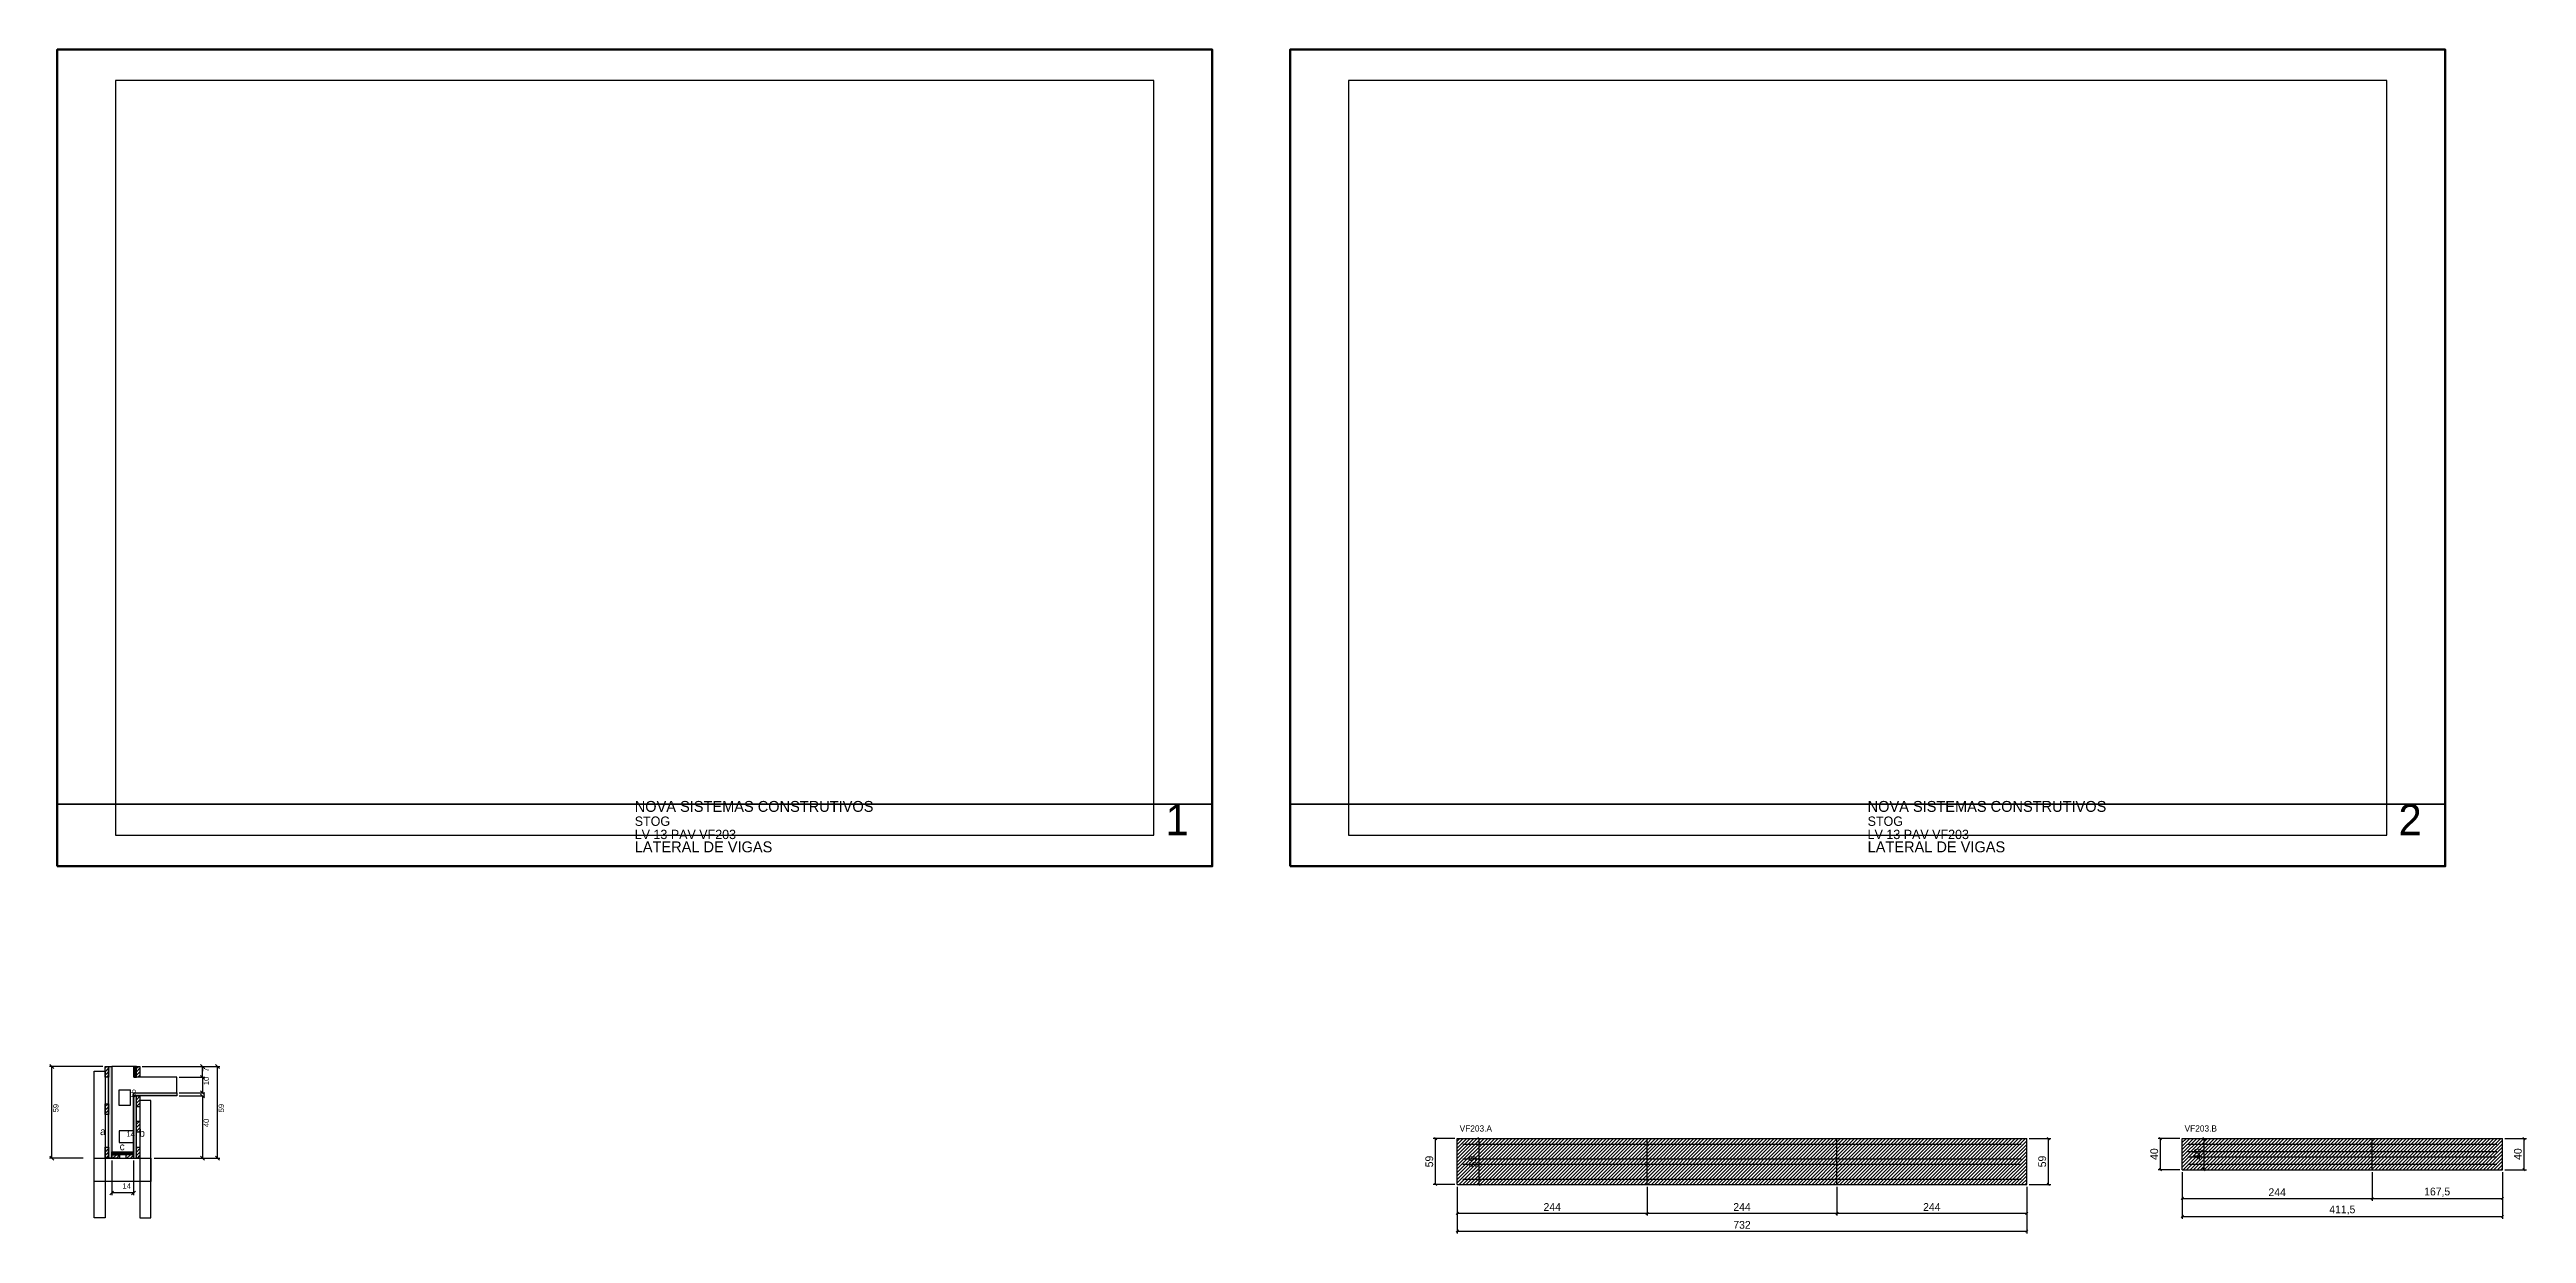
# Model space of a CAD drawing. Extents: x -9000 to 4757, y -272 to 1250.
# Drawn here: x -10 to 3174, y -272 to 1250 of the extents above; entities that cross this region are included whole.
import ezdxf

# ---------------------------------------------------------------- set-up
doc = ezdxf.new("R2010")
doc.units = 0
for name, color, linetype in [('CARIMBO', 255, 'Continuous'), ('CONCRETO', 251, 'Continuous'), ('COTA', 241, 'Continuous'), ('Cota Seção (2x)', 241, 'Continuous'), ('detalhes', 7, 'Continuous'), ('Folhas', 255, 'Continuous'), ('Hachura', 251, 'Continuous'), ('Madeira', 126, 'Continuous'), ('NOMENCLATURA', 7, 'Continuous'), ('Painéis', 200, 'Continuous'), ('Reaproveitamento', 251, 'Continuous'), ('SARR_2.2x7', 40, 'Continuous'), ('SARR_3.5x7', 81, 'Continuous')]:
    doc.layers.add(name, color=color, linetype=linetype)
doc.dimstyles.new('PAINEL', dxfattribs={"dimtxt": 10, "dimasz": 3, "dimexe": 3, "dimexo": 3, "dimgap": 3, "dimtad": 1, "dimblk": 'OBLIQUE', "dimblk1": 'OBLIQUE', "dimcen": 2.5, "dimclrd": 4, "dimclre": 4, "dimclrt": 240, "dimazin": 3, "dimtfac": 1, "dimtmove": 0, "dimatfit": 3})

msp = doc.modelspace()

# ---------------------------------------------------------------- texts
at = {"layer": 'CARIMBO'}
for s, height, p in [('STOG', 12, (742.5, 252)), ('NOVA SISTEMAS CONSTRUTIVOS', 14, (742.5, 270)), ('1', 40, (1425, 240)), ('STOG', 12, (2327.5, 252)), ('NOVA SISTEMAS CONSTRUTIVOS', 14, (2327.5, 270)), ('2', 40, (3010, 240)), ('LV 13 PAV VF203', 12, (742.5, 235)), ('LATERAL DE VIGAS', 14, (742.5, 218)), ('LV 13 PAV VF203', 12, (2327.5, 235)), ('LATERAL DE VIGAS', 14, (2327.5, 218))]:
    msp.add_text(s, height=height, dxfattribs=at).set_placement(p)
at = {"layer": 'COTA', "color": 1}
for s, p in [('7', (195.207, -64.25)), ('10', (195.207, -81.25)), ('59', (1.678, -116.25)), ('40', (195.207, -135.25)), ('59', (214.527, -116.25))]:
    msp.add_text(s, height=7, rotation=90, dxfattribs=at).set_placement(p)
msp.add_text('14', height=7, dxfattribs=at).set_placement((84.05, -214.477))
at = {"layer": 'Cota Seção (2x)', "color": 1}
msp.add_text('55', height=7, rotation=90, dxfattribs=at).set_placement((100.95, -97.25))
msp.add_text('14', height=7, dxfattribs=at).set_placement((89.05, -147.75))
at = {"layer": 'detalhes', "color": 4}
for s, p in [('a', (55.082, -145.566)), ('c', (80.348, -165.014)), ('b', (105.622, -147.782))]:
    msp.add_text(s, height=9.6, dxfattribs=at).set_placement(p)
at = {"layer": 'NOMENCLATURA'}
for s, p in [('VF203.A', (1803, -141)), ('VF203.B', (2735, -141))]:
    msp.add_text(s, height=8, dxfattribs=at).set_placement(p)

# ---------------------------------------------------------------- blocks, each defined once
blk = doc.blocks.new('_OBLIQUE')
at = {"color": 0, "linetype": 'BYBLOCK'}
blk.add_line((-0.5, -0.5), (0.5, 0.5), dxfattribs=at)

# ---------------------------------------------------------------- dimensions: what is measured, and where the dimension line sits
at = {"layer": 'COTA'}
for base, p1, p2 in [((1772, -209), (1800, -209), (1800, -150)), ((1828, -209), (1800, -209), (1800, -150)), ((2560, -209), (2532, -209), (2532, -150)), ((2560, -209), (2532, -209), (2532, -150)), ((2704, -190), (2732, -190), (2732, -150)), ((2760, -190), (2732, -190), (2732, -150)), ((3171.5, -190), (3143.5, -190), (3143.5, -150)), ((3171.5, -190), (3143.5, -190), (3143.5, -150))]:
    msp.add_linear_dim(base=base, p1=p1, p2=p2, angle=90, dimstyle='PAINEL', dxfattribs=at).render()
for base, p1, p2 in [((2732, -227), (2732, -190), (2976, -190)), ((2732, -250), (2732, -190), (3143.5, -190)), ((2976, -227), (2976, -190), (3143.5, -190)), ((1800, -246), (1800, -209), (2044, -209)), ((1800, -269), (1800, -209), (2532, -209)), ((2044, -246), (2044, -209), (2288, -209)), ((2288, -246), (2288, -209), (2532, -209))]:
    msp.add_linear_dim(base=base, p1=p1, p2=p2, dimstyle='PAINEL', dxfattribs=at).render()

# ---------------------------------------------------------------- hatches: boundary and pattern name
at = {"layer": 'Hachura'}
h = msp.add_hatch(dxfattribs=at)
h.set_pattern_fill('ANSI31')
h.paths.add_polyline_path([(66.05, -71.25), (61.65, -71.25), (61.65, -57.25), (66.05, -57.25), (66.05, -71.25)])
h = msp.add_hatch(color=7, dxfattribs=at)
h.dxf.hatch_style = 1
h.paths.add_polyline_path([(66.05, -57.25), (70.05, -57.25), (70.05, -175.25), (66.05, -175.25), (66.05, -57.25)])
h = msp.add_hatch(color=7, dxfattribs=at)
h.dxf.hatch_style = 1
h.paths.add_polyline_path([(102.05, -57.25), (98.45, -57.25), (98.45, -71.25), (102.05, -71.25), (102.05, -57.25)])
h = msp.add_hatch(dxfattribs=at)
h.set_pattern_fill('ANSI31')
h.paths.add_polyline_path([(106.45, -71.25), (102.05, -71.25), (102.05, -57.25), (106.45, -57.25), (106.45, -71.25)])
h = msp.add_hatch(color=7, dxfattribs=at)
h.dxf.hatch_style = 1
h.paths.add_polyline_path([(98.05, -95.25), (98.05, -91.25), (153.65, -91.25), (153.65, -95.25), (98.05, -95.25)])
h = msp.add_hatch(color=7, dxfattribs=at)
h.dxf.hatch_style = 1
h.paths.add_polyline_path([(98.05, -95.25), (102.05, -95.25), (102.05, -175.25), (98.05, -175.25), (98.05, -95.25)])
h = msp.add_hatch(dxfattribs=at)
h.set_pattern_fill('ANSI31')
h.paths.add_polyline_path([(106.45, -109.25), (102.05, -109.25), (102.05, -95.25), (106.45, -95.25), (106.45, -109.25)])
h = msp.add_hatch(dxfattribs=at)
h.set_pattern_fill('ANSI31')
h.paths.add_polyline_path([(66.05, -119.28), (61.65, -119.28), (61.65, -105.28), (66.05, -105.28), (66.05, -119.28)])
h = msp.add_hatch(dxfattribs=at)
h.set_pattern_fill('ANSI31')
h.paths.add_polyline_path([(106.45, -141.734), (102.05, -141.734), (102.05, -127.734), (106.45, -127.734), (106.45, -141.734)])
h = msp.add_hatch(dxfattribs=at)
h.set_pattern_fill('ANSI31')
h.paths.add_polyline_path([(66.05, -175.25), (61.65, -175.25), (61.65, -161.25), (66.05, -161.25), (66.05, -175.25)])
h = msp.add_hatch(color=7, dxfattribs=at)
h.dxf.hatch_style = 1
h.paths.add_polyline_path([(70.05, -170.85), (70.05, -167.25), (98.05, -167.25), (98.05, -170.85), (70.05, -170.85)])
h = msp.add_hatch(dxfattribs=at)
h.set_pattern_fill('ANSI31')
h.paths.add_polyline_path([(70.05, -175.25), (70.05, -170.85), (80.05, -170.85), (80.05, -175.25), (70.05, -175.25)])
h = msp.add_hatch(dxfattribs=at)
h.set_pattern_fill('ANSI31')
h.paths.add_polyline_path([(98.05, -175.25), (98.05, -170.85), (88.05, -170.85), (88.05, -175.25), (98.05, -175.25)])
h = msp.add_hatch(dxfattribs=at)
h.set_pattern_fill('ANSI31')
h.paths.add_polyline_path([(106.45, -175.25), (102.05, -175.25), (102.05, -161.25), (106.45, -161.25), (106.45, -175.25)])
at = {"layer": 'Reaproveitamento'}
h = msp.add_hatch(dxfattribs=at)
h.set_pattern_fill('ANSI31')
h.paths.add_polyline_path([(1800, -208.6), (2044, -208.6), (2044, -150), (1800, -150)])
h = msp.add_hatch(dxfattribs=at)
h.set_pattern_fill('ANSI31')
h.paths.add_polyline_path([(2044, -208.6), (2288, -208.6), (2288, -150), (2044, -150)])
h = msp.add_hatch(dxfattribs=at)
h.set_pattern_fill('ANSI31')
h.paths.add_polyline_path([(2288, -208.6), (2532, -208.6), (2532, -150), (2288, -150)])
h = msp.add_hatch(dxfattribs=at)
h.set_pattern_fill('ANSI31')
h.paths.add_polyline_path([(2732, -190), (2976, -190), (2976, -150.2), (2732, -150.2)])
h = msp.add_hatch(dxfattribs=at)
h.set_pattern_fill('ANSI31')
h.paths.add_polyline_path([(2976, -190), (3143.5, -190), (3143.5, -150.2), (2976, -150.2)])

# ---------------------------------------------------------------- linework, layer by layer
at = {"layer": 'CARIMBO', "lineweight": 35}
for p, q in [((0, 280), (1485, 280)), ((1585, 280), (3070, 280))]:
    msp.add_line(p, q, dxfattribs=at)
at = {"layer": 'CONCRETO', "color": 251}
msp.add_lwpolyline([(153.65, -91.25), (153.65, -71.25), (98.45, -71.25), (98.45, -57.25), (70.05, -57.25), (70.05, -167.25), (98.05, -167.25), (98.05, -91.25)], close=True, dxfattribs=at)
at = {"layer": 'COTA', "color": 4}
for p, q in [((58.65, -57.25), (-9.822, -57.25)), ((-6.822, -175.25), (-6.822, -57.25)), ((109.45, -57.25), (209.027, -57.25)), ((109.45, -57.25), (189.707, -57.25)), ((186.707, -71.25), (186.707, -57.25)), ((206.027, -175.25), (206.027, -57.25)), ((156.65, -71.25), (189.707, -71.25)), ((156.65, -71.25), (189.707, -71.25)), ((156.65, -91.25), (189.707, -91.25)), ((156.65, -95.25), (189.707, -95.25)), ((186.707, -71.25), (186.707, -91.25)), ((186.707, -95.25), (186.707, -175.25)), ((33.45, -175.25), (-9.822, -175.25)), ((70.05, -178.25), (70.05, -222.977)), ((98.05, -178.25), (98.05, -222.977)), ((124.65, -175.25), (209.027, -175.25)), ((124.65, -175.25), (189.707, -175.25)), ((98.05, -219.977), (70.05, -219.977))]:
    msp.add_line(p, q, dxfattribs=at)
at = {"layer": 'COTA'}
for points in [[(-4.322, -59.75), (-9.322, -54.75)], [(189.207, -59.75), (184.207, -54.75)], [(208.527, -59.75), (203.527, -54.75)], [(189.207, -73.75), (184.207, -68.75)], [(184.207, -68.75), (189.207, -73.75)], [(184.207, -88.75), (189.207, -93.75)], [(189.207, -97.75), (184.207, -92.75)], [(-9.322, -172.75), (-4.322, -177.75)], [(184.207, -172.75), (189.207, -177.75)], [(203.527, -172.75), (208.527, -177.75)], [(72.55, -217.477), (67.55, -222.477)], [(95.55, -222.477), (100.55, -217.477)]]:
    msp.add_lwpolyline(points, dxfattribs=at)
at = {"layer": 'Cota Seção (2x)', "color": 180}
for p, q in [((94.45, -87.583), (79.45, -87.583)), ((79.45, -87.583), (79.45, -106.917)), ((94.45, -106.917), (94.45, -87.583)), ((79.45, -106.917), (94.45, -106.917)), ((98.383, -140.25), (79.717, -140.25)), ((79.717, -140.25), (79.717, -155.25)), ((79.717, -155.25), (98.383, -155.25)), ((98.383, -155.25), (98.383, -140.25))]:
    msp.add_line(p, q, dxfattribs=at)
at = {"layer": 'Folhas', "lineweight": 50}
for points in [[(0, 200), (1485, 200), (1485, 1250), (0, 1250)], [(1585, 200), (3070, 200), (3070, 1250), (1585, 1250)]]:
    msp.add_lwpolyline(points, close=True, dxfattribs=at)
at = {"layer": 'Folhas', "lineweight": 25}
for points in [[(75, 240), (1410, 240), (1410, 1210), (75, 1210)], [(1660, 240), (2995, 240), (2995, 1210), (1660, 1210)]]:
    msp.add_lwpolyline(points, close=True, dxfattribs=at)
at = {"layer": 'Madeira', "color": 126}
for points in [[(66.05, -71.25), (61.65, -71.25), (61.65, -57.25), (66.05, -57.25)], [(106.45, -71.25), (102.05, -71.25), (102.05, -57.25), (106.45, -57.25)], [(106.45, -109.25), (102.05, -109.25), (102.05, -95.25), (106.45, -95.25)], [(66.05, -119.28), (61.65, -119.28), (61.65, -105.28), (66.05, -105.28)], [(106.45, -141.734), (102.05, -141.734), (102.05, -127.734), (106.45, -127.734)], [(66.05, -175.25), (61.65, -175.25), (61.65, -161.25), (66.05, -161.25)], [(70.05, -175.25), (70.05, -170.85), (80.05, -170.85), (80.05, -175.25)], [(98.05, -175.25), (98.05, -170.85), (88.05, -170.85), (88.05, -175.25)], [(106.45, -175.25), (102.05, -175.25), (102.05, -161.25), (106.45, -161.25)]]:
    msp.add_lwpolyline(points, close=True, dxfattribs=at)
at = {"layer": 'Painéis'}
for p, q in [((1800, -150), (2044, -150)), ((1800, -209), (1800, -150)), ((2044, -209), (2044, -150)), ((2044, -209), (2044, -150)), ((2044, -150), (2288, -150)), ((2044, -209), (2044, -150)), ((2288, -209), (2288, -150)), ((2288, -209), (2288, -150)), ((2288, -150), (2532, -150)), ((2288, -209), (2288, -150)), ((2532, -209), (2532, -150)), ((2732, -150), (2976, -150)), ((2732, -190), (2732, -150)), ((2976, -190), (2976, -150)), ((2976, -190), (2976, -150)), ((2976, -150), (3143.5, -150)), ((2976, -190), (2976, -150)), ((3143.5, -190), (3143.5, -150)), ((2732, -190), (2976, -190)), ((2976, -190), (3143.5, -190)), ((1800, -209), (2044, -209)), ((2044, -209), (2288, -209)), ((2288, -209), (2532, -209))]:
    msp.add_line(p, q, dxfattribs=at)
at = {"layer": 'Painéis', "color": 200}
for points in [[(66.05, -57.25), (70.05, -57.25), (70.05, -175.25), (66.05, -175.25)], [(102.05, -57.25), (98.45, -57.25), (98.45, -71.25), (102.05, -71.25)], [(98.05, -95.25), (98.05, -91.25), (153.65, -91.25), (153.65, -95.25)], [(102.05, -95.25), (98.05, -95.25), (98.05, -175.25), (102.05, -175.25)], [(70.05, -170.85), (70.05, -167.25), (98.05, -167.25), (98.05, -170.85)]]:
    msp.add_lwpolyline(points, close=True, dxfattribs=at)
at = {"layer": 'SARR_2.2x7'}
for points in [[(1807, -157), (2044, -157)], [(1807, -157), (2044, -157)], [(2044, -157), (2288, -157)], [(2044, -157), (2288, -157)], [(2288, -157), (2525, -157)], [(2288, -157), (2525, -157)], [(2739, -157), (2976, -157)], [(2739, -157), (2976, -157)], [(2976, -157), (3136.5, -157)], [(2976, -157), (3136.5, -157)], [(1807, -176), (2044, -176)], [(1807, -176), (2044, -176)], [(1807, -183), (2044, -183)], [(1807, -183), (2044, -183)], [(2044, -176), (2288, -176)], [(2044, -176), (2288, -176)], [(2044, -183), (2288, -183)], [(2044, -183), (2288, -183)], [(2288, -176), (2525, -176)], [(2288, -176), (2525, -176)], [(2288, -183), (2525, -183)], [(2288, -183), (2525, -183)], [(2739, -166.5), (2976, -166.5)], [(2739, -166.5), (2976, -166.5)], [(2739, -173.5), (2976, -173.5)], [(2739, -173.5), (2976, -173.5)], [(2739, -183), (2976, -183)], [(2739, -183), (2976, -183)], [(2976, -166.5), (3136.5, -166.5)], [(2976, -166.5), (3136.5, -166.5)], [(2976, -173.5), (3136.5, -173.5)], [(2976, -173.5), (3136.5, -173.5)], [(2976, -183), (3136.5, -183)], [(2976, -183), (3136.5, -183)], [(1807, -202), (2044, -202)], [(1807, -202), (2044, -202)], [(2044, -202), (2288, -202)], [(2044, -202), (2288, -202)], [(2288, -202), (2525, -202)], [(2288, -202), (2525, -202)]]:
    msp.add_lwpolyline(points, dxfattribs=at)
at = {"layer": 'SARR_3.5x7', "color": 81}
for points in [[(47.65, -63.25), (61.65, -63.25), (61.65, -251.728), (47.65, -251.728)], [(120.45, -101.25), (106.45, -101.25), (106.45, -251.728), (120.45, -251.728)], [(47.65, -175.25), (120.45, -175.25), (120.45, -205.308), (47.65, -205.308)]]:
    msp.add_lwpolyline(points, close=True, dxfattribs=at)

msp.set_redraw_order([(e.dxf.handle, doc.entitydb.next_handle()) for e in msp.query("TEXT MTEXT ATTDEF DIMENSION ARC_DIMENSION")])  # texts and dimensions are drawn at this point

doc.saveas('drawing.dxf')
